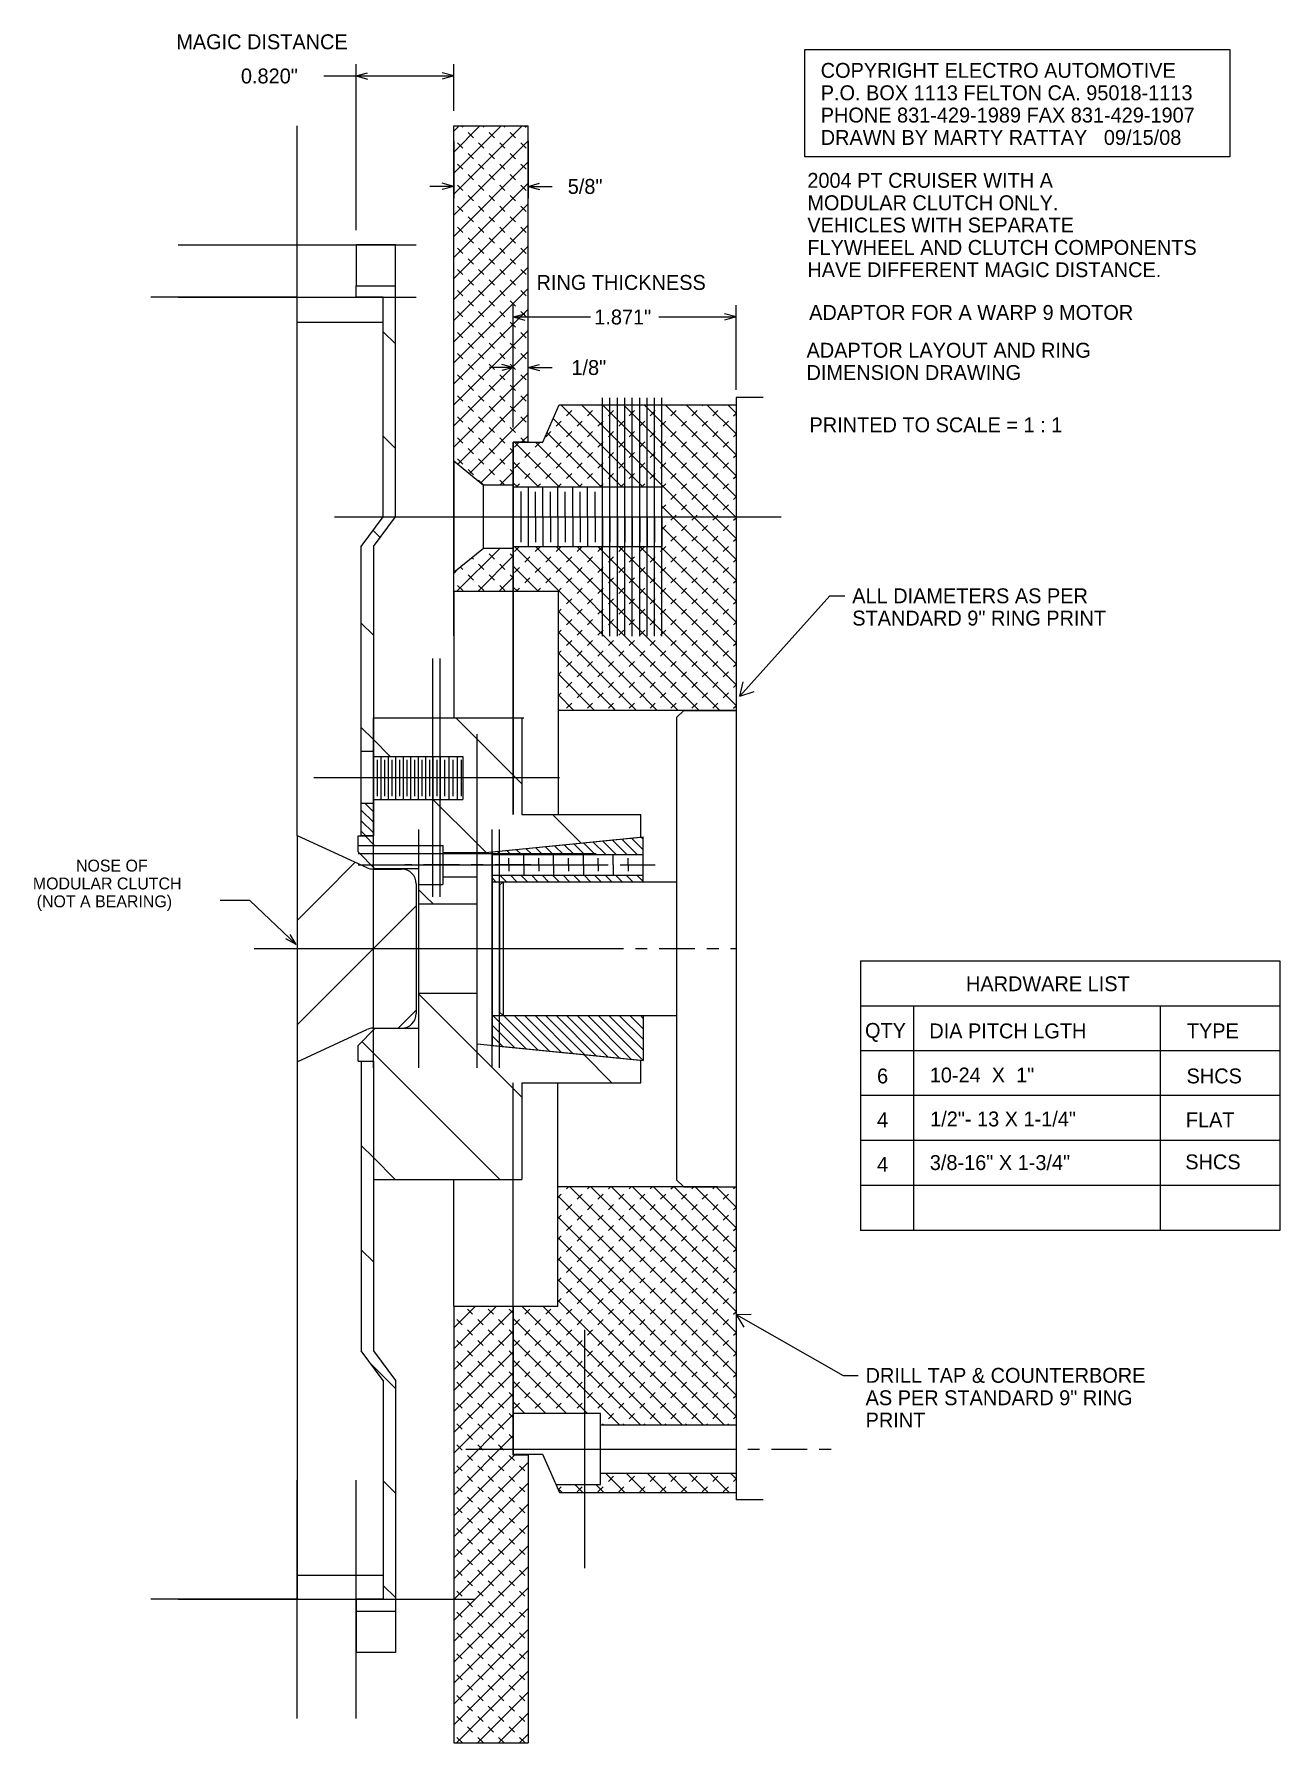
# Model space of a CAD drawing. Extents: x -2.8 to 7.6, y -6.7 to 7.7.
import ezdxf

# ---------------------------------------------------------------- set-up
doc = ezdxf.new("R2010")
doc.units = 0
doc.header["$PDMODE"] = 2
doc.header["$PDSIZE"] = -2
doc.linetypes.add('GC___6', pattern=[0.5, 0.3, -0.075, 0.05, -0.075])
for name, color, linetype in [('9_INCH_RING', 7, 'CONTINUOUS'), ('BUSHING', 7, 'CONTINUOUS'), ('DIEM', 7, 'CONTINUOUS'), ('FASTENERSP-CASS', 7, 'CONTINUOUS'), ('FLYWHEEL_WITH_MODULAR_CLUT', 7, 'CONTINUOUS'), ('HUB', 7, 'CONTINUOUS'), ('PLATE', 7, 'CONTINUOUS'), ('WARP_9', 7, 'CONTINUOUS')]:
    doc.layers.add(name, color=color, linetype=linetype)
doc.styles.add('ENGINEER', font='ENGINEER.SHX', dxfattribs={"height": 0.2})

msp = doc.modelspace()

# ---------------------------------------------------------------- texts
at = {"layer": '9_INCH_RING', "color": 93, "linetype": 'CONTINUOUS', "style": 'ENGINEER'}
for s, p in [('2004 PT CRUISER WITH A', (3.644, 6.386)), ('MODULAR CLUTCH ONLY. ', (3.644, 6.198)), ('VEHICLES WITH SEPARATE ', (3.644, 6.011)), ('FLYWHEEL AND CLUTCH COMPONENTS', (3.644, 5.823)), ('HAVE DIFFERENT MAGIC DISTANCE.', (3.644, 5.636)), ('ADAPTOR FOR A WARP 9 MOTOR', (3.659, 5.277)), ('ALL DIAMETERS AS PER', (4.021, 2.899)), ('STANDARD 9" RING PRINT', (4.021, 2.712)), ('DRILL TAP & COUNTERBORE', (4.133, -3.644)), ('AS PER STANDARD 9" RING', (4.133, -3.832)), ('PRINT', (4.133, -4.019))]:
    msp.add_text(s, height=0.125, dxfattribs=at).set_placement(p)
at = {"layer": 'DIEM', "color": 93, "linetype": 'CONTINUOUS', "style": 'ENGINEER'}
for s, p in [('0.820"', (-1.112, 7.262)), ('5/8"', (1.632, 6.335)), ('1.871"', (1.855, 5.239)), ('1/8"', (1.663, 4.815))]:
    msp.add_text(s, height=0.125, dxfattribs=at).set_placement(p)
at = {"layer": 'FLYWHEEL_WITH_MODULAR_CLUT', "color": 93, "linetype": 'CONTINUOUS', "style": 'ENGINEER'}
for s, p in [('NOSE OF ', (-2.497, 0.647)), ('MODULAR CLUTCH', (-2.859, 0.497)), ('(NOT A BEARING)', (-2.827, 0.347))]:
    msp.add_text(s, height=0.1, dxfattribs=at).set_placement(p)
at = {"layer": 'HUB', "color": 93, "linetype": 'CONTINUOUS', "style": 'ENGINEER'}
for s, p in [('MAGIC DISTANCE', (-1.655, 7.549)), ('COPYRIGHT ELECTRO AUTOMOTIVE', (3.756, 7.309)), ('P.O. BOX 1113 FELTON CA. 95018-1113', (3.756, 7.121)), ('PHONE 831-429-1989 FAX 831-429-1907', (3.756, 6.934)), ('DRAWN BY MARTY RATTAY   09/15/08', (3.756, 6.746)), ('RING THICKNESS', (1.37, 5.529)), ('ADAPTOR LAYOUT AND RING', (3.637, 4.96)), ('DIMENSION DRAWING', (3.637, 4.773)), ('PRINTED TO SCALE = 1 : 1', (3.662, 4.334))]:
    msp.add_text(s, height=0.125, dxfattribs=at).set_placement(p)
at = {"layer": 'HUB', "color": 4, "linetype": 'CONTINUOUS', "style": 'ENGINEER'}
for s, p in [('HARDWARE LIST', (4.976, -0.357)), ('QTY', (4.128, -0.749)), ('DIA PITCH LGTH', (4.668, -0.753)), ('TYPE', (6.83, -0.753)), ('10-24  X  1"', (4.672, -1.123)), ('6', (4.229, -1.131)), ('SHCS', (6.828, -1.131)), ('4', (4.229, -1.499)), ('1/2"- 13 X 1-1/4"', (4.675, -1.492)), ('FLAT', (6.822, -1.499)), ('4', (4.229, -1.873)), ('3/8-16" X 1-3/4"', (4.672, -1.858)), ('SHCS', (6.817, -1.852))]:
    msp.add_text(s, height=0.125, dxfattribs=at).set_placement(p)

# ---------------------------------------------------------------- blocks, each defined once
blk = doc.blocks.new('*X2')
at = {"layer": 'BUSHING', "color": 93, "linetype": 'CONTINUOUS'}
for p, q in [((1.283, -0.841), (1.004, -0.562)), ((1.381, -0.85), (1.093, -0.562)), ((1.479, -0.86), (1.181, -0.562)), ((1.577, -0.87), (1.27, -0.562)), ((1.675, -0.879), (1.358, -0.562)), ((1.773, -0.889), (1.446, -0.562)), ((1.871, -0.899), (1.535, -0.562)), ((1.969, -0.908), (1.623, -0.562)), ((2.067, -0.918), (1.712, -0.562)), ((2.165, -0.928), (1.8, -0.562)), ((2.263, -0.937), (1.888, -0.562)), ((2.264, -0.85), (1.977, -0.562)), ((2.264, -0.761), (2.065, -0.562)), ((2.264, -0.673), (2.153, -0.562)), ((2.264, -0.585), (2.242, -0.562)), ((1.185, -0.831), (0.997, -0.643)), ((1.086, -0.821), (0.997, -0.732))]:
    blk.add_line(p, q, dxfattribs=at)
blk = doc.blocks.new('*X3')
at = {"layer": 'BUSHING', "color": 93, "linetype": 'CONTINUOUS'}
for p, q in [((1.028, 0.562), (0.997, 0.594)), ((1.117, 0.562), (1.062, 0.617)), ((1.205, 0.562), (1.151, 0.617)), ((1.294, 0.562), (1.239, 0.617)), ((1.382, 0.562), (1.327, 0.617)), ((1.47, 0.562), (1.416, 0.617)), ((1.559, 0.562), (1.504, 0.617)), ((1.647, 0.562), (1.593, 0.617)), ((1.736, 0.562), (1.681, 0.617)), ((1.824, 0.562), (1.769, 0.617)), ((1.912, 0.562), (1.858, 0.617)), ((2.001, 0.562), (1.946, 0.617)), ((2.089, 0.562), (2.034, 0.617)), ((2.178, 0.562), (2.123, 0.617)), ((2.264, 0.564), (2.211, 0.617))]:
    blk.add_line(p, q, dxfattribs=at)
blk = doc.blocks.new('*X4')
at = {"layer": 'BUSHING', "color": 93, "linetype": 'CONTINUOUS'}
for p, q in [((1.597, 0.789), (1.522, 0.864)), ((1.686, 0.789), (1.603, 0.872)), ((1.774, 0.789), (1.683, 0.88)), ((1.863, 0.789), (1.764, 0.888)), ((1.951, 0.789), (1.844, 0.896)), ((2.039, 0.789), (1.924, 0.904)), ((2.128, 0.789), (2.005, 0.912)), ((2.216, 0.789), (2.085, 0.92)), ((2.264, 0.83), (2.166, 0.928)), ((2.264, 0.918), (2.246, 0.936)), ((1.067, 0.789), (1.039, 0.817)), ((1.155, 0.789), (1.12, 0.825)), ((1.244, 0.789), (1.2, 0.833)), ((1.332, 0.789), (1.281, 0.841)), ((1.421, 0.789), (1.361, 0.848)), ((1.509, 0.789), (1.442, 0.856))]:
    blk.add_line(p, q, dxfattribs=at)
blk = doc.blocks.new('*X5')
at = {"layer": 'PLATE', "color": 133, "linetype": 'CONTINUOUS'}
for p, q in [((0.675, 6.862), (0.719, 6.906)), ((0.675, 6.685), (0.895, 6.906)), ((0.675, 6.508), (1.072, 6.906)), ((0.675, 6.332), (1.249, 6.906)), ((0.74, 6.906), (0.751, 6.894)), ((0.917, 6.906), (0.928, 6.894)), ((1.093, 6.906), (1.105, 6.894)), ((1.27, 6.906), (1.282, 6.894)), ((0.675, 6.794), (0.675, 6.794)), ((0.675, 6.155), (1.3, 6.78)), ((0.707, 6.762), (0.751, 6.718)), ((0.795, 6.85), (0.84, 6.806)), ((0.884, 6.762), (0.928, 6.718)), ((0.972, 6.85), (1.016, 6.806)), ((1.061, 6.762), (1.105, 6.718)), ((1.149, 6.85), (1.193, 6.806)), ((1.237, 6.762), (1.282, 6.718)), ((0.675, 6.617), (0.675, 6.617)), ((0.675, 5.978), (1.3, 6.603)), ((0.795, 6.673), (0.84, 6.629)), ((0.972, 6.673), (1.016, 6.629)), ((1.149, 6.673), (1.193, 6.629)), ((0.707, 6.585), (0.751, 6.541)), ((0.795, 6.497), (0.84, 6.452)), ((0.884, 6.585), (0.928, 6.541)), ((0.972, 6.497), (1.016, 6.452)), ((1.061, 6.585), (1.105, 6.541)), ((1.149, 6.497), (1.193, 6.452)), ((1.237, 6.585), (1.282, 6.541)), ((0.675, 6.44), (0.675, 6.44)), ((0.675, 5.801), (1.3, 6.426)), ((0.707, 6.408), (0.751, 6.364)), ((0.795, 6.32), (0.84, 6.276)), ((0.884, 6.408), (0.928, 6.364)), ((0.972, 6.32), (1.016, 6.276)), ((1.061, 6.408), (1.105, 6.364)), ((1.149, 6.32), (1.193, 6.276)), ((1.237, 6.408), (1.282, 6.364)), ((0.675, 6.264), (0.675, 6.264)), ((0.675, 5.625), (1.3, 6.25)), ((0.707, 6.231), (0.751, 6.187)), ((0.884, 6.231), (0.928, 6.187)), ((1.061, 6.231), (1.105, 6.187)), ((1.237, 6.231), (1.282, 6.187)), ((0.675, 6.087), (0.675, 6.087)), ((0.675, 5.448), (1.3, 6.073)), ((0.707, 6.055), (0.751, 6.01)), ((0.795, 6.143), (0.84, 6.099)), ((0.884, 6.055), (0.928, 6.01)), ((0.972, 6.143), (1.016, 6.099)), ((1.061, 6.055), (1.105, 6.01)), ((1.149, 6.143), (1.193, 6.099)), ((1.237, 6.055), (1.282, 6.01)), ((0.675, 5.91), (0.675, 5.91)), ((0.675, 5.271), (1.3, 5.896)), ((0.795, 5.966), (0.84, 5.922)), ((0.972, 5.966), (1.016, 5.922)), ((1.149, 5.966), (1.193, 5.922)), ((0.707, 5.878), (0.751, 5.834)), ((0.795, 5.789), (0.84, 5.745)), ((0.884, 5.878), (0.928, 5.834)), ((0.972, 5.789), (1.016, 5.745)), ((1.061, 5.878), (1.105, 5.834)), ((1.149, 5.789), (1.193, 5.745)), ((1.237, 5.878), (1.282, 5.834)), ((0.675, 5.733), (0.675, 5.733)), ((0.675, 5.094), (1.3, 5.719)), ((0.707, 5.701), (0.751, 5.657)), ((0.795, 5.613), (0.84, 5.568)), ((0.884, 5.701), (0.928, 5.657)), ((0.972, 5.613), (1.016, 5.568)), ((1.061, 5.701), (1.105, 5.657)), ((1.149, 5.613), (1.193, 5.568)), ((1.237, 5.701), (1.282, 5.657)), ((0.675, 5.557), (0.675, 5.557)), ((0.675, 4.917), (1.3, 5.542)), ((0.707, 5.524), (0.751, 5.48)), ((0.884, 5.524), (0.928, 5.48)), ((1.061, 5.524), (1.105, 5.48)), ((1.237, 5.524), (1.282, 5.48)), ((0.675, 5.38), (0.675, 5.38)), ((0.675, 4.741), (1.3, 5.366)), ((0.707, 5.347), (0.751, 5.303)), ((0.795, 5.436), (0.84, 5.392)), ((0.884, 5.347), (0.928, 5.303)), ((0.972, 5.436), (1.016, 5.392)), ((1.061, 5.347), (1.105, 5.303)), ((1.149, 5.436), (1.193, 5.392)), ((1.237, 5.347), (1.282, 5.303)), ((0.675, 5.203), (0.675, 5.203)), ((0.675, 4.564), (1.3, 5.189)), ((0.707, 5.171), (0.751, 5.127)), ((0.795, 5.259), (0.84, 5.215)), ((0.884, 5.171), (0.928, 5.127)), ((0.972, 5.259), (1.016, 5.215)), ((1.061, 5.171), (1.105, 5.127)), ((1.149, 5.259), (1.193, 5.215)), ((1.237, 5.171), (1.282, 5.127)), ((0.675, 5.026), (0.675, 5.026)), ((0.795, 5.082), (0.84, 5.038)), ((0.972, 5.082), (1.016, 5.038)), ((1.149, 5.082), (1.193, 5.038)), ((0.675, 4.387), (1.3, 5.012)), ((0.707, 4.994), (0.751, 4.95)), ((0.795, 4.906), (0.84, 4.861)), ((0.884, 4.994), (0.928, 4.95)), ((0.972, 4.906), (1.016, 4.861)), ((1.061, 4.994), (1.105, 4.95)), ((1.149, 4.906), (1.193, 4.861)), ((1.237, 4.994), (1.282, 4.95)), ((0.675, 4.849), (0.675, 4.849)), ((0.675, 4.21), (1.3, 4.835)), ((0.707, 4.817), (0.751, 4.773)), ((0.884, 4.817), (0.928, 4.773)), ((1.061, 4.817), (1.105, 4.773)), ((1.237, 4.817), (1.282, 4.773)), ((0.675, 4.673), (0.675, 4.673)), ((0.707, 4.64), (0.751, 4.596)), ((0.708, 4.067), (1.3, 4.659)), ((0.795, 4.729), (0.84, 4.685)), ((0.884, 4.64), (0.928, 4.596)), ((0.972, 4.729), (1.016, 4.685)), ((1.061, 4.64), (1.105, 4.596)), ((1.149, 4.729), (1.193, 4.685)), ((1.237, 4.64), (1.282, 4.596)), ((0.675, 4.496), (0.675, 4.496)), ((0.707, 4.464), (0.751, 4.419)), ((0.795, 4.552), (0.84, 4.508)), ((0.806, 3.988), (1.3, 4.482)), ((0.884, 4.464), (0.928, 4.419)), ((0.972, 4.552), (1.016, 4.508)), ((1.061, 4.464), (1.105, 4.419)), ((1.149, 4.552), (1.193, 4.508)), ((1.237, 4.464), (1.282, 4.419)), ((0.675, 4.319), (0.675, 4.319)), ((0.795, 4.375), (0.84, 4.331)), ((0.972, 4.375), (1.016, 4.331)), ((1.149, 4.375), (1.193, 4.331)), ((1.245, 4.25), (1.3, 4.305)), ((0.707, 4.287), (0.751, 4.243)), ((0.795, 4.198), (0.84, 4.154)), ((0.884, 4.287), (0.928, 4.243)), ((0.903, 3.909), (1.175, 4.18)), ((0.972, 4.198), (1.016, 4.154)), ((1.061, 4.287), (1.105, 4.243)), ((1.149, 4.198), (1.175, 4.173)), ((1.237, 4.287), (1.274, 4.25)), ((0.675, 4.142), (0.675, 4.142)), ((0.707, 4.11), (0.751, 4.066)), ((0.795, 4.022), (0.84, 3.977)), ((0.884, 4.11), (0.928, 4.066)), ((0.972, 4.022), (1.016, 3.977)), ((1.061, 4.11), (1.105, 4.066)), ((1.149, 4.022), (1.175, 3.996)), ((0.884, 3.933), (0.927, 3.891)), ((1.061, 3.933), (1.103, 3.891)), ((1.062, 3.891), (1.175, 4.003))]:
    blk.add_line(p, q, dxfattribs=at)
blk = doc.blocks.new('*X6')
at = {"layer": 'PLATE', "color": 133, "linetype": 'CONTINUOUS'}
for p, q in [((0.702, 3), (1.061, 3.359)), ((0.927, 3.359), (0.928, 3.359)), ((0.972, 3.315), (1.016, 3.27)), ((1.104, 3.359), (1.105, 3.359)), ((1.149, 3.315), (1.175, 3.289)), ((0.675, 3.15), (0.71, 3.185)), ((0.731, 3.202), (0.751, 3.182)), ((0.829, 3.281), (0.84, 3.27)), ((0.879, 3), (1.175, 3.296)), ((0.884, 3.226), (0.928, 3.182)), ((1.061, 3.226), (1.105, 3.182)), ((0.675, 3.082), (0.675, 3.082)), ((0.707, 3.049), (0.751, 3.005)), ((0.795, 3.138), (0.84, 3.094)), ((0.884, 3.049), (0.928, 3.005)), ((0.972, 3.138), (1.016, 3.094)), ((1.055, 3), (1.175, 3.119)), ((1.061, 3.049), (1.105, 3.005)), ((1.149, 3.138), (1.175, 3.112))]:
    blk.add_line(p, q, dxfattribs=at)
blk = doc.blocks.new('*X7')
at = {"layer": 'FLYWHEEL_WITH_MODULAR_CLUT', "color": 13, "linetype": 'CONTINUOUS'}
for p, q in [((0, 1.061), (-0.102, 1.163)), ((0, 1.149), (-0.068, 1.217)), ((0, 0.972), (-0.102, 1.074)), ((-0.063, 0.947), (-0.102, 0.986))]:
    blk.add_line(p, q, dxfattribs=at)
blk = doc.blocks.new('*X8')
at = {"layer": 'FLYWHEEL_WITH_MODULAR_CLUT', "color": 13, "linetype": 'CONTINUOUS'}
for p, q in [((0.185, 5.076), (0.083, 5.178)), ((0.185, 4.199), (0.083, 4.301)), ((0.056, 3.451), (-0.002, 3.51)), ((0, 2.63), (-0.102, 2.732)), ((0, 1.754), (-0.102, 1.856))]:
    blk.add_line(p, q, dxfattribs=at)
blk = doc.blocks.new('*X9')
at = {"layer": 'FLYWHEEL_WITH_MODULAR_CLUT', "color": 13, "linetype": 'CONTINUOUS'}
for p, q in [((0, -1.754), (-0.102, -1.652)), ((0, -2.63), (-0.102, -2.528)), ((0.185, -3.692), (-0.016, -3.491)), ((0.185, -4.569), (0.083, -4.467)), ((0.185, -5.446), (0.083, -5.344))]:
    blk.add_line(p, q, dxfattribs=at)
blk = doc.blocks.new('*X12')
at = {"layer": 'PLATE', "color": 133, "linetype": 'CONTINUOUS'}
for p, q in [((0.675, -3.008), (0.683, -3)), ((0.675, -3.183), (0.858, -3)), ((0.675, -3.359), (1.033, -3)), ((0.764, -3), (0.764, -3)), ((0.939, -3), (0.939, -3)), ((1.115, -3), (1.115, -3)), ((0.675, -3.534), (1.175, -3.034)), ((0.675, -3.086), (0.675, -3.086)), ((0.701, -3.113), (0.745, -3.157)), ((0.789, -3.025), (0.833, -3.069)), ((0.877, -3.113), (0.921, -3.157)), ((0.964, -3.025), (1.008, -3.069)), ((1.052, -3.113), (1.096, -3.157)), ((1.14, -3.025), (1.175, -3.06)), ((0.675, -3.709), (1.175, -3.21)), ((0.675, -3.261), (0.675, -3.261)), ((0.701, -3.288), (0.745, -3.332)), ((0.789, -3.2), (0.833, -3.244)), ((0.877, -3.288), (0.921, -3.332)), ((0.964, -3.2), (1.008, -3.244)), ((1.052, -3.288), (1.096, -3.332)), ((1.14, -3.2), (1.175, -3.235)), ((0.675, -3.885), (1.175, -3.385)), ((0.675, -3.437), (0.675, -3.437)), ((0.789, -3.376), (0.833, -3.42)), ((0.964, -3.376), (1.008, -3.42)), ((1.14, -3.376), (1.175, -3.41)), ((0.675, -4.06), (1.175, -3.56)), ((0.701, -3.463), (0.745, -3.507)), ((0.789, -3.551), (0.833, -3.595)), ((0.877, -3.463), (0.921, -3.507)), ((0.964, -3.551), (1.008, -3.595)), ((1.052, -3.463), (1.096, -3.507)), ((1.14, -3.551), (1.175, -3.586)), ((0.675, -3.612), (0.675, -3.612)), ((0.701, -3.639), (0.745, -3.683)), ((0.789, -3.726), (0.833, -3.77)), ((0.877, -3.639), (0.921, -3.683)), ((0.964, -3.726), (1.008, -3.77)), ((1.052, -3.639), (1.096, -3.683)), ((1.14, -3.726), (1.175, -3.761)), ((0.675, -4.235), (1.175, -3.736)), ((0.675, -3.787), (0.675, -3.787)), ((0.701, -3.814), (0.745, -3.858)), ((0.877, -3.814), (0.921, -3.858)), ((1.052, -3.814), (1.096, -3.858)), ((0.675, -4.411), (1.175, -3.911)), ((0.675, -3.963), (0.675, -3.963)), ((0.701, -3.989), (0.745, -4.033)), ((0.789, -3.902), (0.833, -3.946)), ((0.877, -3.989), (0.921, -4.033)), ((0.964, -3.902), (1.008, -3.946)), ((1.052, -3.989), (1.096, -4.033)), ((1.14, -3.902), (1.175, -3.936)), ((0.675, -4.586), (1.175, -4.086)), ((0.675, -4.138), (0.675, -4.138)), ((0.789, -4.077), (0.833, -4.121)), ((0.964, -4.077), (1.008, -4.121)), ((1.14, -4.077), (1.175, -4.112)), ((0.675, -4.761), (1.186, -4.25)), ((0.701, -4.165), (0.745, -4.209)), ((0.789, -4.253), (0.833, -4.296)), ((0.877, -4.165), (0.921, -4.209)), ((0.964, -4.253), (1.008, -4.296)), ((1.052, -4.165), (1.096, -4.209)), ((1.14, -4.253), (1.184, -4.296)), ((0.675, -4.937), (1.3, -4.312)), ((0.675, -4.314), (0.675, -4.314)), ((0.701, -4.34), (0.745, -4.384)), ((0.789, -4.428), (0.833, -4.472)), ((0.877, -4.34), (0.921, -4.384)), ((0.964, -4.428), (1.008, -4.472)), ((1.052, -4.34), (1.096, -4.384)), ((1.14, -4.428), (1.184, -4.472)), ((1.228, -4.34), (1.271, -4.384)), ((0.675, -5.112), (1.3, -4.487)), ((0.675, -4.489), (0.675, -4.489)), ((0.701, -4.516), (0.745, -4.559)), ((0.877, -4.516), (0.921, -4.559)), ((1.052, -4.516), (1.096, -4.559)), ((1.228, -4.516), (1.271, -4.559)), ((0.675, -5.288), (1.3, -4.663)), ((0.675, -4.664), (0.675, -4.664)), ((0.701, -4.691), (0.745, -4.735)), ((0.789, -4.603), (0.833, -4.647)), ((0.877, -4.691), (0.921, -4.735)), ((0.964, -4.603), (1.008, -4.647)), ((1.052, -4.691), (1.096, -4.735)), ((1.14, -4.603), (1.184, -4.647)), ((1.228, -4.691), (1.271, -4.735)), ((0.675, -5.463), (1.3, -4.838)), ((0.675, -4.84), (0.675, -4.84)), ((0.701, -4.866), (0.745, -4.91)), ((0.789, -4.779), (0.833, -4.822)), ((0.877, -4.866), (0.921, -4.91)), ((0.964, -4.779), (1.008, -4.822)), ((1.052, -4.866), (1.096, -4.91)), ((1.14, -4.779), (1.184, -4.822)), ((1.228, -4.866), (1.271, -4.91)), ((0.675, -5.638), (1.3, -5.013)), ((0.675, -5.015), (0.675, -5.015)), ((0.789, -4.954), (0.833, -4.998)), ((0.964, -4.954), (1.008, -4.998)), ((1.14, -4.954), (1.184, -4.998)), ((0.701, -5.042), (0.745, -5.086)), ((0.789, -5.129), (0.833, -5.173)), ((0.877, -5.042), (0.921, -5.086)), ((0.964, -5.129), (1.008, -5.173)), ((1.052, -5.042), (1.096, -5.086)), ((1.14, -5.129), (1.184, -5.173)), ((1.228, -5.042), (1.271, -5.086)), ((0.675, -5.814), (1.3, -5.189)), ((0.675, -5.19), (0.675, -5.19)), ((0.701, -5.217), (0.745, -5.261)), ((0.789, -5.305), (0.833, -5.349)), ((0.877, -5.217), (0.921, -5.261)), ((0.964, -5.305), (1.008, -5.349)), ((1.052, -5.217), (1.096, -5.261)), ((1.14, -5.305), (1.184, -5.349)), ((1.228, -5.217), (1.271, -5.261)), ((0.675, -5.989), (1.3, -5.364)), ((0.675, -5.366), (0.675, -5.366)), ((0.701, -5.392), (0.745, -5.436)), ((0.877, -5.392), (0.921, -5.436)), ((1.052, -5.392), (1.096, -5.436)), ((1.228, -5.392), (1.271, -5.436)), ((0.675, -6.164), (1.3, -5.539)), ((0.675, -5.541), (0.675, -5.541)), ((0.701, -5.568), (0.745, -5.612)), ((0.789, -5.48), (0.833, -5.524)), ((0.877, -5.568), (0.921, -5.612)), ((0.964, -5.48), (1.008, -5.524)), ((1.052, -5.568), (1.096, -5.612)), ((1.14, -5.48), (1.184, -5.524)), ((1.228, -5.568), (1.271, -5.612)), ((0.675, -6.34), (1.3, -5.715)), ((0.675, -5.716), (0.675, -5.716)), ((0.789, -5.655), (0.833, -5.699)), ((0.964, -5.655), (1.008, -5.699)), ((1.14, -5.655), (1.184, -5.699)), ((0.701, -5.743), (0.745, -5.787)), ((0.789, -5.831), (0.833, -5.875)), ((0.877, -5.743), (0.921, -5.787)), ((0.964, -5.831), (1.008, -5.875)), ((1.052, -5.743), (1.096, -5.787)), ((1.14, -5.831), (1.184, -5.875)), ((1.228, -5.743), (1.271, -5.787)), ((0.675, -6.515), (1.3, -5.89)), ((0.675, -5.892), (0.675, -5.892)), ((0.701, -5.918), (0.745, -5.962)), ((0.789, -6.006), (0.833, -6.05)), ((0.877, -5.918), (0.921, -5.962)), ((0.964, -6.006), (1.008, -6.05)), ((1.052, -5.918), (1.096, -5.962)), ((1.14, -6.006), (1.184, -6.05)), ((1.228, -5.918), (1.271, -5.962)), ((0.675, -6.067), (0.675, -6.067)), ((0.699, -6.666), (1.3, -6.065)), ((0.701, -6.094), (0.745, -6.138)), ((0.877, -6.094), (0.921, -6.138)), ((1.052, -6.094), (1.096, -6.138)), ((1.228, -6.094), (1.271, -6.138)), ((0.675, -6.243), (0.675, -6.243)), ((0.701, -6.269), (0.745, -6.313)), ((0.789, -6.182), (0.833, -6.225)), ((0.875, -6.666), (1.3, -6.241)), ((0.877, -6.269), (0.921, -6.313)), ((0.964, -6.182), (1.008, -6.225)), ((1.052, -6.269), (1.096, -6.313)), ((1.14, -6.182), (1.184, -6.225)), ((1.228, -6.269), (1.271, -6.313)), ((0.675, -6.418), (0.675, -6.418)), ((0.701, -6.445), (0.745, -6.488)), ((0.789, -6.357), (0.833, -6.401)), ((0.877, -6.445), (0.921, -6.488)), ((0.964, -6.357), (1.008, -6.401)), ((1.05, -6.666), (1.3, -6.416)), ((1.052, -6.445), (1.096, -6.488)), ((1.14, -6.357), (1.184, -6.401)), ((1.228, -6.445), (1.271, -6.488)), ((0.675, -6.593), (0.675, -6.593)), ((0.789, -6.532), (0.833, -6.576)), ((0.964, -6.532), (1.008, -6.576)), ((1.14, -6.532), (1.184, -6.576)), ((1.226, -6.666), (1.3, -6.592)), ((0.701, -6.62), (0.745, -6.664)), ((0.877, -6.62), (0.921, -6.664)), ((1.052, -6.62), (1.096, -6.664)), ((1.228, -6.62), (1.271, -6.664))]:
    blk.add_line(p, q, dxfattribs=at)
blk = doc.blocks.new('*X13')
at = {"layer": '9_INCH_RING', "color": 8, "linetype": 'CONTINUOUS'}
for p, q in [((2.087, 3.875), (1.511, 4.451)), ((2.263, 3.875), (1.573, 4.565)), ((1.622, 4.472), (1.666, 4.516)), ((1.71, 4.559), (1.715, 4.565)), ((3.046, 3.267), (1.748, 4.565)), ((1.797, 4.472), (1.841, 4.516)), ((1.885, 4.559), (1.891, 4.565)), ((3.046, 3.443), (1.923, 4.565)), ((1.973, 4.472), (2.017, 4.516)), ((2.061, 4.559), (2.066, 4.565)), ((3.046, 3.618), (2.099, 4.565)), ((2.148, 4.472), (2.192, 4.516)), ((2.236, 4.559), (2.241, 4.565)), ((3.046, 3.793), (2.274, 4.565)), ((2.324, 4.472), (2.367, 4.516)), ((2.411, 4.559), (2.417, 4.565)), ((3.046, 3.969), (2.449, 4.565)), ((2.499, 4.472), (2.543, 4.516)), ((2.587, 4.559), (2.592, 4.565)), ((3.046, 4.144), (2.625, 4.565)), ((2.674, 4.472), (2.718, 4.516)), ((2.762, 4.559), (2.768, 4.565)), ((3.046, 4.32), (2.8, 4.565)), ((2.85, 4.472), (2.893, 4.516)), ((2.937, 4.559), (2.943, 4.565)), ((3.046, 4.495), (2.976, 4.565)), ((3.025, 4.472), (3.046, 4.492)), ((1.447, 4.296), (1.491, 4.34)), ((1.912, 3.875), (1.458, 4.329)), ((1.534, 4.384), (1.578, 4.428)), ((1.622, 4.296), (1.666, 4.34)), ((1.71, 4.384), (1.754, 4.428)), ((1.797, 4.296), (1.841, 4.34)), ((1.885, 4.384), (1.929, 4.428)), ((1.973, 4.296), (2.017, 4.34)), ((2.061, 4.384), (2.104, 4.428)), ((2.148, 4.296), (2.192, 4.34)), ((2.236, 4.384), (2.28, 4.428)), ((2.324, 4.296), (2.367, 4.34)), ((2.411, 4.384), (2.455, 4.428)), ((2.499, 4.296), (2.543, 4.34)), ((2.587, 4.384), (2.63, 4.428)), ((2.674, 4.296), (2.718, 4.34)), ((2.762, 4.384), (2.806, 4.428)), ((2.85, 4.296), (2.893, 4.34)), ((2.937, 4.384), (2.981, 4.428)), ((3.025, 4.296), (3.046, 4.317)), ((1.175, 4.2), (1.175, 4.2)), ((1.184, 4.209), (1.225, 4.25)), ((1.561, 3.875), (1.186, 4.25)), ((1.271, 4.121), (1.315, 4.165)), ((1.359, 4.209), (1.4, 4.25)), ((1.737, 3.875), (1.362, 4.25)), ((1.442, 4.291), (1.442, 4.291)), ((1.447, 4.121), (1.491, 4.165)), ((1.534, 4.209), (1.578, 4.253)), ((1.622, 4.121), (1.666, 4.165)), ((1.71, 4.209), (1.754, 4.253)), ((1.797, 4.121), (1.841, 4.165)), ((1.885, 4.209), (1.929, 4.253)), ((1.973, 4.121), (2.017, 4.165)), ((2.061, 4.209), (2.104, 4.253)), ((2.148, 4.121), (2.192, 4.165)), ((2.236, 4.209), (2.28, 4.253)), ((2.324, 4.121), (2.367, 4.165)), ((2.411, 4.209), (2.455, 4.253)), ((2.499, 4.121), (2.543, 4.165)), ((2.587, 4.209), (2.63, 4.253)), ((2.674, 4.121), (2.718, 4.165)), ((2.762, 4.209), (2.806, 4.253)), ((2.85, 4.121), (2.893, 4.165)), ((2.937, 4.209), (2.981, 4.253)), ((1.386, 3.875), (1.175, 4.086)), ((1.175, 4.024), (1.175, 4.024)), ((1.184, 4.033), (1.228, 4.077)), ((1.359, 4.033), (1.403, 4.077)), ((1.534, 4.033), (1.578, 4.077)), ((1.71, 4.033), (1.754, 4.077)), ((1.885, 4.033), (1.929, 4.077)), ((2.061, 4.033), (2.104, 4.077)), ((2.236, 4.033), (2.28, 4.077)), ((2.411, 4.033), (2.455, 4.077)), ((2.587, 4.033), (2.63, 4.077)), ((2.762, 4.033), (2.806, 4.077)), ((2.937, 4.033), (2.981, 4.077)), ((3.025, 4.121), (3.046, 4.142)), ((1.211, 3.875), (1.175, 3.911)), ((1.201, 3.875), (1.228, 3.902)), ((1.271, 3.946), (1.315, 3.989)), ((1.376, 3.875), (1.403, 3.902)), ((1.447, 3.946), (1.491, 3.989)), ((1.551, 3.875), (1.578, 3.902)), ((1.622, 3.946), (1.666, 3.989)), ((1.727, 3.875), (1.754, 3.902)), ((1.797, 3.946), (1.841, 3.989)), ((1.902, 3.875), (1.929, 3.902)), ((1.973, 3.946), (2.017, 3.989)), ((2.077, 3.875), (2.104, 3.902)), ((2.148, 3.946), (2.192, 3.989)), ((2.253, 3.875), (2.28, 3.902)), ((2.324, 3.946), (2.367, 3.989)), ((2.423, 3.87), (2.455, 3.902)), ((2.499, 3.946), (2.543, 3.989)), ((2.587, 3.858), (2.63, 3.902)), ((2.674, 3.946), (2.718, 3.989)), ((2.762, 3.858), (2.806, 3.902)), ((2.85, 3.946), (2.893, 3.989)), ((2.937, 3.858), (2.981, 3.902)), ((3.025, 3.946), (3.046, 3.966)), ((2.499, 3.77), (2.543, 3.814)), ((2.674, 3.77), (2.718, 3.814)), ((2.85, 3.77), (2.893, 3.814)), ((3.025, 3.77), (3.046, 3.791)), ((2.423, 3.695), (2.455, 3.726)), ((3.046, 3.092), (2.423, 3.714)), ((2.499, 3.595), (2.543, 3.639)), ((2.587, 3.683), (2.63, 3.726)), ((2.674, 3.595), (2.718, 3.639)), ((2.762, 3.683), (2.806, 3.726)), ((2.85, 3.595), (2.893, 3.639)), ((2.937, 3.683), (2.981, 3.726)), ((3.025, 3.595), (3.046, 3.616)), ((2.423, 3.519), (2.455, 3.551)), ((2.981, 2.981), (2.423, 3.539)), ((2.499, 3.42), (2.543, 3.463)), ((2.587, 3.507), (2.63, 3.551)), ((2.674, 3.42), (2.718, 3.463)), ((2.762, 3.507), (2.806, 3.551)), ((2.85, 3.42), (2.893, 3.463)), ((2.937, 3.507), (2.981, 3.551)), ((1.175, 3.323), (1.175, 3.323)), ((2.28, 2.28), (1.184, 3.375)), ((1.184, 3.332), (1.227, 3.375)), ((1.359, 3.332), (1.402, 3.375)), ((2.367, 2.367), (1.36, 3.375)), ((1.534, 3.332), (1.578, 3.375)), ((2.455, 2.455), (1.535, 3.375)), ((1.71, 3.332), (1.753, 3.375)), ((2.543, 2.543), (1.711, 3.375)), ((1.885, 3.332), (1.928, 3.375)), ((2.63, 2.63), (1.886, 3.375)), ((2.718, 2.718), (2.061, 3.375)), ((2.061, 3.332), (2.104, 3.375)), ((2.236, 3.332), (2.279, 3.375)), ((2.806, 2.806), (2.237, 3.375)), ((2.411, 3.332), (2.455, 3.376)), ((2.893, 2.893), (2.412, 3.375)), ((2.587, 3.332), (2.63, 3.376)), ((2.762, 3.332), (2.806, 3.376)), ((2.937, 3.332), (2.981, 3.376)), ((3.025, 3.42), (3.046, 3.44)), ((1.384, 3), (1.175, 3.21)), ((1.184, 3.157), (1.228, 3.2)), ((1.271, 3.244), (1.315, 3.288)), ((1.359, 3.157), (1.403, 3.2)), ((1.447, 3.244), (1.491, 3.288)), ((1.534, 3.157), (1.578, 3.2)), ((1.622, 3.244), (1.666, 3.288)), ((1.71, 3.157), (1.754, 3.2)), ((1.797, 3.244), (1.841, 3.288)), ((1.885, 3.157), (1.929, 3.2)), ((1.973, 3.244), (2.017, 3.288)), ((2.061, 3.157), (2.104, 3.2)), ((2.148, 3.244), (2.192, 3.288)), ((2.236, 3.157), (2.28, 3.2)), ((2.324, 3.244), (2.367, 3.288)), ((2.411, 3.157), (2.455, 3.2)), ((2.499, 3.244), (2.543, 3.288)), ((2.587, 3.157), (2.63, 3.2)), ((2.674, 3.244), (2.718, 3.288)), ((2.762, 3.157), (2.806, 3.2)), ((2.85, 3.244), (2.893, 3.288)), ((2.937, 3.157), (2.981, 3.2)), ((3.025, 3.244), (3.046, 3.265)), ((1.175, 3.147), (1.175, 3.147)), ((1.209, 3), (1.175, 3.034)), ((1.203, 3), (1.228, 3.025)), ((1.271, 3.069), (1.315, 3.113)), ((1.378, 3), (1.403, 3.025)), ((1.447, 3.069), (1.491, 3.113)), ((1.551, 2.997), (1.578, 3.025)), ((1.622, 3.069), (1.666, 3.113)), ((1.71, 2.981), (1.754, 3.025)), ((1.797, 3.069), (1.841, 3.113)), ((1.885, 2.981), (1.929, 3.025)), ((1.973, 3.069), (2.017, 3.113)), ((2.061, 2.981), (2.104, 3.025)), ((2.148, 3.069), (2.192, 3.113)), ((2.236, 2.981), (2.28, 3.025)), ((2.324, 3.069), (2.367, 3.113)), ((2.411, 2.981), (2.455, 3.025)), ((2.499, 3.069), (2.543, 3.113)), ((2.587, 2.981), (2.63, 3.025)), ((2.674, 3.069), (2.718, 3.113)), ((2.762, 2.981), (2.806, 3.025)), ((2.85, 3.069), (2.893, 3.113)), ((2.937, 2.981), (2.981, 3.025)), ((3.025, 3.069), (3.046, 3.09)), ((1.622, 2.893), (1.666, 2.937)), ((1.797, 2.893), (1.841, 2.937)), ((1.973, 2.893), (2.017, 2.937)), ((2.148, 2.893), (2.192, 2.937)), ((2.324, 2.893), (2.367, 2.937)), ((2.499, 2.893), (2.543, 2.937)), ((2.674, 2.893), (2.718, 2.937)), ((2.85, 2.893), (2.893, 2.937)), ((3.046, 2.741), (2.893, 2.893)), ((3.046, 2.917), (2.981, 2.981)), ((3.025, 2.893), (3.046, 2.914)), ((1.551, 2.822), (1.578, 2.85)), ((2.192, 2.192), (1.551, 2.833)), ((1.622, 2.718), (1.666, 2.762)), ((1.71, 2.806), (1.754, 2.85)), ((1.797, 2.718), (1.841, 2.762)), ((1.885, 2.806), (1.929, 2.85)), ((1.973, 2.718), (2.017, 2.762)), ((2.061, 2.806), (2.104, 2.85)), ((2.148, 2.718), (2.192, 2.762)), ((2.236, 2.806), (2.28, 2.85)), ((2.324, 2.718), (2.367, 2.762)), ((2.411, 2.806), (2.455, 2.85)), ((2.499, 2.718), (2.543, 2.762)), ((2.587, 2.806), (2.63, 2.85)), ((2.674, 2.718), (2.718, 2.762)), ((2.762, 2.806), (2.806, 2.85)), ((3.046, 2.566), (2.806, 2.806)), ((2.85, 2.718), (2.893, 2.762)), ((2.937, 2.806), (2.981, 2.85)), ((3.025, 2.718), (3.046, 2.739)), ((1.551, 2.647), (1.578, 2.674)), ((2.104, 2.104), (1.551, 2.658)), ((1.622, 2.543), (1.666, 2.587)), ((1.71, 2.63), (1.754, 2.674)), ((1.797, 2.543), (1.841, 2.587)), ((1.885, 2.63), (1.929, 2.674)), ((1.973, 2.543), (2.017, 2.587)), ((2.061, 2.63), (2.104, 2.674)), ((2.148, 2.543), (2.192, 2.587)), ((2.236, 2.63), (2.28, 2.674)), ((2.324, 2.543), (2.367, 2.587)), ((2.411, 2.63), (2.455, 2.674)), ((2.499, 2.543), (2.543, 2.587)), ((2.587, 2.63), (2.63, 2.674)), ((3.046, 2.215), (2.63, 2.63)), ((2.674, 2.543), (2.718, 2.587)), ((3.046, 2.391), (2.718, 2.718)), ((2.762, 2.63), (2.806, 2.674)), ((2.85, 2.543), (2.893, 2.587)), ((2.937, 2.63), (2.981, 2.674)), ((1.551, 2.471), (1.578, 2.499)), ((2.017, 2.017), (1.551, 2.483)), ((1.71, 2.455), (1.754, 2.499)), ((1.885, 2.455), (1.929, 2.499)), ((2.061, 2.455), (2.104, 2.499)), ((2.236, 2.455), (2.28, 2.499)), ((2.411, 2.455), (2.455, 2.499)), ((2.91, 2), (2.455, 2.455)), ((3.046, 2.04), (2.543, 2.543)), ((2.587, 2.455), (2.63, 2.499)), ((2.762, 2.455), (2.806, 2.499)), ((2.937, 2.455), (2.981, 2.499)), ((3.025, 2.543), (3.046, 2.563)), ((1.551, 2.296), (1.578, 2.324)), ((1.858, 2), (1.551, 2.307)), ((1.622, 2.367), (1.666, 2.411)), ((1.71, 2.28), (1.754, 2.324)), ((1.797, 2.367), (1.841, 2.411)), ((1.885, 2.28), (1.929, 2.324)), ((1.973, 2.367), (2.017, 2.411)), ((2.061, 2.28), (2.104, 2.324)), ((2.148, 2.367), (2.192, 2.411)), ((2.236, 2.28), (2.28, 2.324)), ((2.324, 2.367), (2.367, 2.411)), ((2.735, 2), (2.367, 2.367)), ((2.411, 2.28), (2.455, 2.324)), ((2.499, 2.367), (2.543, 2.411)), ((2.587, 2.28), (2.63, 2.324)), ((2.674, 2.367), (2.718, 2.411)), ((2.762, 2.28), (2.806, 2.324)), ((2.85, 2.367), (2.893, 2.411)), ((2.937, 2.28), (2.981, 2.324)), ((3.025, 2.367), (3.046, 2.388)), ((1.622, 2.192), (1.666, 2.236)), ((1.797, 2.192), (1.841, 2.236)), ((1.973, 2.192), (2.017, 2.236)), ((2.148, 2.192), (2.192, 2.236)), ((2.384, 2), (2.192, 2.192)), ((2.559, 2), (2.28, 2.28)), ((2.324, 2.192), (2.367, 2.236)), ((2.499, 2.192), (2.543, 2.236)), ((2.674, 2.192), (2.718, 2.236)), ((2.85, 2.192), (2.893, 2.236)), ((3.025, 2.192), (3.046, 2.213)), ((1.551, 2.121), (1.578, 2.148)), ((1.683, 2), (1.551, 2.132)), ((1.622, 2.017), (1.666, 2.061)), ((1.71, 2.104), (1.754, 2.148)), ((1.797, 2.017), (1.841, 2.061)), ((1.885, 2.104), (1.929, 2.148)), ((1.973, 2.017), (2.017, 2.061)), ((2.033, 2), (2.017, 2.017)), ((2.061, 2.104), (2.104, 2.148)), ((2.209, 2), (2.104, 2.104)), ((2.148, 2.017), (2.192, 2.061)), ((2.236, 2.104), (2.28, 2.148)), ((2.324, 2.017), (2.367, 2.061)), ((2.411, 2.104), (2.455, 2.148)), ((2.499, 2.017), (2.543, 2.061)), ((2.587, 2.104), (2.63, 2.148)), ((2.674, 2.017), (2.718, 2.061)), ((2.762, 2.104), (2.806, 2.148)), ((2.85, 2.017), (2.893, 2.061)), ((2.937, 2.104), (2.981, 2.148)), ((3.025, 2.017), (3.046, 2.037)), ((1.605, 2), (1.605, 2)), ((1.781, 2), (1.781, 2)), ((1.956, 2), (1.956, 2)), ((2.132, 2), (2.132, 2)), ((2.307, 2), (2.307, 2)), ((2.482, 2), (2.482, 2)), ((2.658, 2), (2.658, 2)), ((2.833, 2), (2.833, 2)), ((3.008, 2), (3.008, 2))]:
    blk.add_line(p, q, dxfattribs=at)
blk = doc.blocks.new('*X14')
at = {"layer": '9_INCH_RING', "color": 8, "linetype": 'CONTINUOUS'}
for p, q in [((1.622, -2.017), (1.639, -2)), ((3.046, -3.396), (1.649, -2)), ((1.797, -2.017), (1.814, -2)), ((3.046, -3.221), (1.825, -2)), ((1.973, -2.017), (1.99, -2)), ((3.046, -3.046), (2, -2)), ((2.148, -2.017), (2.165, -2)), ((3.046, -2.87), (2.175, -2)), ((2.324, -2.017), (2.34, -2)), ((3.046, -2.695), (2.351, -2)), ((2.499, -2.017), (2.516, -2)), ((3.046, -2.52), (2.526, -2)), ((2.674, -2.017), (2.691, -2)), ((3.046, -2.344), (2.701, -2)), ((2.85, -2.017), (2.866, -2)), ((3.046, -2.169), (2.877, -2)), ((3.025, -2.017), (3.042, -2)), ((1.548, -2.091), (1.578, -2.061)), ((3.046, -3.572), (1.548, -2.074)), ((1.622, -2.192), (1.666, -2.148)), ((1.71, -2.104), (1.754, -2.061)), ((1.797, -2.192), (1.841, -2.148)), ((1.885, -2.104), (1.929, -2.061)), ((1.973, -2.192), (2.017, -2.148)), ((2.061, -2.104), (2.104, -2.061)), ((2.148, -2.192), (2.192, -2.148)), ((2.236, -2.104), (2.28, -2.061)), ((2.324, -2.192), (2.367, -2.148)), ((2.411, -2.104), (2.455, -2.061)), ((2.499, -2.192), (2.543, -2.148)), ((2.587, -2.104), (2.63, -2.061)), ((2.674, -2.192), (2.718, -2.148)), ((2.762, -2.104), (2.806, -2.061)), ((2.85, -2.192), (2.893, -2.148)), ((2.937, -2.104), (2.981, -2.061)), ((1.548, -2.266), (1.578, -2.236)), ((3.046, -3.747), (1.548, -2.25)), ((1.71, -2.28), (1.754, -2.236)), ((1.885, -2.28), (1.929, -2.236)), ((2.061, -2.28), (2.104, -2.236)), ((2.236, -2.28), (2.28, -2.236)), ((2.411, -2.28), (2.455, -2.236)), ((2.587, -2.28), (2.63, -2.236)), ((2.762, -2.28), (2.806, -2.236)), ((2.937, -2.28), (2.981, -2.236)), ((3.025, -2.192), (3.046, -2.171)), ((1.548, -2.441), (1.578, -2.411)), ((3.046, -3.923), (1.548, -2.425)), ((1.622, -2.367), (1.666, -2.324)), ((1.71, -2.455), (1.754, -2.411)), ((1.797, -2.367), (1.841, -2.324)), ((1.885, -2.455), (1.929, -2.411)), ((1.973, -2.367), (2.017, -2.324)), ((2.061, -2.455), (2.104, -2.411)), ((2.148, -2.367), (2.192, -2.324)), ((2.236, -2.455), (2.28, -2.411)), ((2.324, -2.367), (2.367, -2.324)), ((2.411, -2.455), (2.455, -2.411)), ((2.499, -2.367), (2.543, -2.324)), ((2.587, -2.455), (2.63, -2.411)), ((2.674, -2.367), (2.718, -2.324)), ((2.762, -2.455), (2.806, -2.411)), ((2.85, -2.367), (2.893, -2.324)), ((2.937, -2.455), (2.981, -2.411)), ((3.025, -2.367), (3.046, -2.347)), ((1.622, -2.543), (1.666, -2.499)), ((1.797, -2.543), (1.841, -2.499)), ((1.973, -2.543), (2.017, -2.499)), ((2.148, -2.543), (2.192, -2.499)), ((2.324, -2.543), (2.367, -2.499)), ((2.499, -2.543), (2.543, -2.499)), ((2.674, -2.543), (2.718, -2.499)), ((2.85, -2.543), (2.893, -2.499)), ((3.025, -2.543), (3.046, -2.522)), ((1.548, -2.617), (1.578, -2.587)), ((2.945, -3.997), (1.548, -2.6)), ((1.622, -2.718), (1.666, -2.674)), ((1.71, -2.63), (1.754, -2.587)), ((1.797, -2.718), (1.841, -2.674)), ((1.885, -2.63), (1.929, -2.587)), ((1.973, -2.718), (2.017, -2.674)), ((2.061, -2.63), (2.104, -2.587)), ((2.148, -2.718), (2.192, -2.674)), ((2.236, -2.63), (2.28, -2.587)), ((2.324, -2.718), (2.367, -2.674)), ((2.411, -2.63), (2.455, -2.587)), ((2.499, -2.718), (2.543, -2.674)), ((2.587, -2.63), (2.63, -2.587)), ((2.674, -2.718), (2.718, -2.674)), ((2.762, -2.63), (2.806, -2.587)), ((2.85, -2.718), (2.893, -2.674)), ((2.937, -2.63), (2.981, -2.587)), ((3.025, -2.718), (3.046, -2.697)), ((1.548, -2.792), (1.578, -2.762)), ((2.769, -3.997), (1.548, -2.776)), ((1.622, -2.893), (1.666, -2.85)), ((1.71, -2.806), (1.754, -2.762)), ((1.797, -2.893), (1.841, -2.85)), ((1.885, -2.806), (1.929, -2.762)), ((1.973, -2.893), (2.017, -2.85)), ((2.061, -2.806), (2.104, -2.762)), ((2.148, -2.893), (2.192, -2.85)), ((2.236, -2.806), (2.28, -2.762)), ((2.324, -2.893), (2.367, -2.85)), ((2.411, -2.806), (2.455, -2.762)), ((2.499, -2.893), (2.543, -2.85)), ((2.587, -2.806), (2.63, -2.762)), ((2.674, -2.893), (2.718, -2.85)), ((2.762, -2.806), (2.806, -2.762)), ((2.85, -2.893), (2.893, -2.85)), ((2.937, -2.806), (2.981, -2.762)), ((2.243, -3.997), (1.246, -3)), ((2.419, -3.997), (1.422, -3)), ((1.548, -2.967), (1.578, -2.937)), ((2.594, -3.997), (1.548, -2.951)), ((1.71, -2.981), (1.754, -2.937)), ((1.885, -2.981), (1.929, -2.937)), ((2.061, -2.981), (2.104, -2.937)), ((2.236, -2.981), (2.28, -2.937)), ((2.411, -2.981), (2.455, -2.937)), ((2.587, -2.981), (2.63, -2.937)), ((2.762, -2.981), (2.806, -2.937)), ((2.937, -2.981), (2.981, -2.937)), ((3.025, -2.893), (3.046, -2.873)), ((2.068, -3.997), (1.174, -3.103)), ((1.184, -3.157), (1.228, -3.113)), ((1.271, -3.069), (1.315, -3.025)), ((1.359, -3.157), (1.403, -3.113)), ((1.447, -3.069), (1.491, -3.025)), ((1.534, -3.157), (1.578, -3.113)), ((1.622, -3.069), (1.666, -3.025)), ((1.71, -3.157), (1.754, -3.113)), ((1.797, -3.069), (1.841, -3.025)), ((1.885, -3.157), (1.929, -3.113)), ((1.973, -3.069), (2.017, -3.025)), ((2.061, -3.157), (2.104, -3.113)), ((2.148, -3.069), (2.192, -3.025)), ((2.236, -3.157), (2.28, -3.113)), ((2.324, -3.069), (2.367, -3.025)), ((2.411, -3.157), (2.455, -3.113)), ((2.499, -3.069), (2.543, -3.025)), ((2.587, -3.157), (2.63, -3.113)), ((2.674, -3.069), (2.718, -3.025)), ((2.762, -3.157), (2.806, -3.113)), ((2.85, -3.069), (2.893, -3.025)), ((2.937, -3.157), (2.981, -3.113)), ((3.025, -3.069), (3.046, -3.048)), ((1.174, -3.166), (1.174, -3.166)), ((1.799, -3.903), (1.174, -3.278)), ((1.184, -3.332), (1.228, -3.288)), ((1.271, -3.244), (1.315, -3.2)), ((1.359, -3.332), (1.403, -3.288)), ((1.447, -3.244), (1.491, -3.2)), ((1.534, -3.332), (1.578, -3.288)), ((1.622, -3.244), (1.666, -3.2)), ((1.71, -3.332), (1.754, -3.288)), ((1.797, -3.244), (1.841, -3.2)), ((1.885, -3.332), (1.929, -3.288)), ((1.973, -3.244), (2.017, -3.2)), ((2.061, -3.332), (2.104, -3.288)), ((2.148, -3.244), (2.192, -3.2)), ((2.236, -3.332), (2.28, -3.288)), ((2.324, -3.244), (2.367, -3.2)), ((2.411, -3.332), (2.455, -3.288)), ((2.499, -3.244), (2.543, -3.2)), ((2.587, -3.332), (2.63, -3.288)), ((2.674, -3.244), (2.718, -3.2)), ((2.762, -3.332), (2.806, -3.288)), ((2.85, -3.244), (2.893, -3.2)), ((2.937, -3.332), (2.981, -3.288)), ((3.025, -3.244), (3.046, -3.224)), ((1.174, -3.342), (1.174, -3.342)), ((1.271, -3.42), (1.315, -3.376)), ((1.447, -3.42), (1.491, -3.376)), ((1.622, -3.42), (1.666, -3.376)), ((1.797, -3.42), (1.841, -3.376)), ((1.973, -3.42), (2.017, -3.376)), ((2.148, -3.42), (2.192, -3.376)), ((2.324, -3.42), (2.367, -3.376)), ((2.499, -3.42), (2.543, -3.376)), ((2.674, -3.42), (2.718, -3.376)), ((2.85, -3.42), (2.893, -3.376)), ((3.025, -3.42), (3.046, -3.399)), ((1.623, -3.903), (1.174, -3.454)), ((1.174, -3.517), (1.174, -3.517)), ((1.184, -3.507), (1.228, -3.463)), ((1.271, -3.595), (1.315, -3.551)), ((1.359, -3.507), (1.403, -3.463)), ((1.447, -3.595), (1.491, -3.551)), ((1.534, -3.507), (1.578, -3.463)), ((1.622, -3.595), (1.666, -3.551)), ((1.71, -3.507), (1.754, -3.463)), ((1.797, -3.595), (1.841, -3.551)), ((1.885, -3.507), (1.929, -3.463)), ((1.973, -3.595), (2.017, -3.551)), ((2.061, -3.507), (2.104, -3.463)), ((2.148, -3.595), (2.192, -3.551)), ((2.236, -3.507), (2.28, -3.463)), ((2.324, -3.595), (2.367, -3.551)), ((2.411, -3.507), (2.455, -3.463)), ((2.499, -3.595), (2.543, -3.551)), ((2.587, -3.507), (2.63, -3.463)), ((2.674, -3.595), (2.718, -3.551)), ((2.762, -3.507), (2.806, -3.463)), ((2.85, -3.595), (2.893, -3.551)), ((2.937, -3.507), (2.981, -3.463)), ((3.025, -3.595), (3.046, -3.574)), ((1.448, -3.903), (1.174, -3.629)), ((1.174, -3.692), (1.174, -3.692)), ((1.184, -3.683), (1.228, -3.639)), ((1.271, -3.77), (1.315, -3.726)), ((1.359, -3.683), (1.403, -3.639)), ((1.447, -3.77), (1.491, -3.726)), ((1.534, -3.683), (1.578, -3.639)), ((1.622, -3.77), (1.666, -3.726)), ((1.71, -3.683), (1.754, -3.639)), ((1.797, -3.77), (1.841, -3.726)), ((1.885, -3.683), (1.929, -3.639)), ((1.973, -3.77), (2.017, -3.726)), ((2.061, -3.683), (2.104, -3.639)), ((2.148, -3.77), (2.192, -3.726)), ((2.236, -3.683), (2.28, -3.639)), ((2.324, -3.77), (2.367, -3.726)), ((2.411, -3.683), (2.455, -3.639)), ((2.499, -3.77), (2.543, -3.726)), ((2.587, -3.683), (2.63, -3.639)), ((2.674, -3.77), (2.718, -3.726)), ((2.762, -3.683), (2.806, -3.639)), ((2.85, -3.77), (2.893, -3.726)), ((2.937, -3.683), (2.981, -3.639)), ((1.273, -3.903), (1.174, -3.804)), ((1.174, -3.868), (1.174, -3.868)), ((1.184, -3.858), (1.228, -3.814)), ((1.359, -3.858), (1.403, -3.814)), ((1.534, -3.858), (1.578, -3.814)), ((1.71, -3.858), (1.754, -3.814)), ((1.885, -3.858), (1.929, -3.814)), ((2.061, -3.858), (2.104, -3.814)), ((2.236, -3.858), (2.28, -3.814)), ((2.411, -3.858), (2.455, -3.814)), ((2.587, -3.858), (2.63, -3.814)), ((2.762, -3.858), (2.806, -3.814)), ((2.937, -3.858), (2.981, -3.814)), ((3.025, -3.77), (3.046, -3.75)), ((1.314, -3.903), (1.315, -3.902)), ((1.489, -3.903), (1.491, -3.902)), ((1.665, -3.903), (1.666, -3.902)), ((1.84, -3.903), (1.841, -3.902)), ((1.921, -3.997), (1.929, -3.989)), ((1.973, -3.946), (2.017, -3.902)), ((2.097, -3.997), (2.104, -3.989)), ((2.148, -3.946), (2.192, -3.902)), ((2.272, -3.997), (2.28, -3.989)), ((2.324, -3.946), (2.367, -3.902)), ((2.448, -3.997), (2.455, -3.989)), ((2.499, -3.946), (2.543, -3.902)), ((2.623, -3.997), (2.63, -3.989)), ((2.674, -3.946), (2.718, -3.902)), ((2.798, -3.997), (2.806, -3.989)), ((2.85, -3.946), (2.893, -3.902)), ((2.974, -3.997), (2.981, -3.989)), ((3.025, -3.946), (3.046, -3.925))]:
    blk.add_line(p, q, dxfattribs=at)
blk = doc.blocks.new('*X15')
at = {"layer": '9_INCH_RING', "color": 8, "linetype": 'CONTINUOUS'}
for p, q in [((2.11, -4.565), (1.948, -4.403)), ((1.973, -4.472), (2.017, -4.428)), ((2.285, -4.565), (2.123, -4.403)), ((2.148, -4.472), (2.192, -4.428)), ((2.461, -4.565), (2.299, -4.403)), ((2.324, -4.472), (2.367, -4.428)), ((2.636, -4.565), (2.474, -4.403)), ((2.499, -4.472), (2.543, -4.428)), ((2.811, -4.565), (2.649, -4.403)), ((2.674, -4.472), (2.718, -4.428)), ((2.987, -4.565), (2.825, -4.403)), ((2.85, -4.472), (2.893, -4.428)), ((3.046, -4.449), (3, -4.403)), ((1.584, -4.565), (1.544, -4.525)), ((1.552, -4.542), (1.578, -4.516)), ((1.759, -4.565), (1.691, -4.497)), ((1.704, -4.565), (1.704, -4.565)), ((1.71, -4.559), (1.754, -4.516)), ((1.935, -4.565), (1.867, -4.497)), ((1.88, -4.565), (1.88, -4.565)), ((1.885, -4.559), (1.929, -4.516)), ((2.055, -4.565), (2.055, -4.565)), ((2.061, -4.559), (2.104, -4.516)), ((2.23, -4.565), (2.23, -4.565)), ((2.236, -4.559), (2.28, -4.516)), ((2.406, -4.565), (2.406, -4.565)), ((2.411, -4.559), (2.455, -4.516)), ((2.581, -4.565), (2.581, -4.565)), ((2.587, -4.559), (2.63, -4.516)), ((2.756, -4.565), (2.756, -4.565)), ((2.762, -4.559), (2.806, -4.516)), ((2.932, -4.565), (2.932, -4.565)), ((2.937, -4.559), (2.981, -4.516)), ((3.025, -4.472), (3.046, -4.451))]:
    blk.add_line(p, q, dxfattribs=at)
blk = doc.blocks.new('*X16')
at = {"layer": 'HUB', "color": 93, "linetype": 'CONTINUOUS'}
for p, q in [((0.438, 0.438), (0.382, 0.495)), ((0.502, 0.375), (0.438, 0.438))]:
    blk.add_line(p, q, dxfattribs=at)
blk = doc.blocks.new('*X17')
at = {"layer": 'HUB', "color": 93, "linetype": 'CONTINUOUS'}
for p, q in [((1.247, 1.384), (0.693, 1.938)), ((0.141, 1.612), (0, 1.754)), ((0.877, 0.877), (0.5, 1.253)), ((1.745, 0.886), (1.505, 1.125)), ((0.01, 0.867), (-0.07, 0.947)), ((0.947, 0.806), (0.877, 0.877))]:
    blk.add_line(p, q, dxfattribs=at)
blk = doc.blocks.new('*X18')
at = {"layer": 'HUB', "color": 93, "linetype": 'CONTINUOUS'}
for p, q in [((1.247, -1.247), (0.382, -0.382)), ((1.061, -1.938), (-0.097, -0.78)), ((2.002, -1.125), (1.766, -0.889)), ((0.184, -1.938), (0, -1.754))]:
    blk.add_line(p, q, dxfattribs=at)
blk = doc.blocks.new('*X19')
at = {"layer": 'FLYWHEEL_WITH_MODULAR_CLUT', "color": 13, "linetype": 'CONTINUOUS'}
for p, q in [((-0.438, 0.438), (-0.152, 0.725)), ((-0.64, 0.237), (-0.438, 0.438)), ((0, 0), (0.36, 0.36)), ((-0.64, -0.64), (0, 0)), ((0.209, -0.668), (0.36, -0.517))]:
    blk.add_line(p, q, dxfattribs=at)

# ---------------------------------------------------------------- linework, layer by layer
at = {"layer": '9_INCH_RING', "color": 5, "linetype": 'CONTINUOUS'}
for p, q in [((3.046, 4.625), (3.046, 2)), ((3.272, 4.625), (3.046, 4.625)), ((2.546, 1.94), (2.606, 2)), ((2.546, 1.94), (2.546, -1.94)), ((2.606, 2), (3.046, 2)), ((3.046, 2), (3.046, -4.625)), ((1.09, 0.562), (1.06, 0.532)), ((1.06, 0.532), (1.06, -0.532)), ((1.09, 0.562), (2.546, 0.562)), ((1.09, 0.562), (1.09, -0.562)), ((1.06, -0.532), (1.09, -0.562)), ((1.09, -0.562), (2.546, -0.562)), ((2.606, -2), (2.546, -1.94)), ((2.606, -2), (3.046, -2)), ((3.272, -4.625), (3.046, -4.625))]:
    msp.add_line(p, q, dxfattribs=at)
at = {"layer": '9_INCH_RING', "color": 8, "linetype": 'CONTINUOUS'}
for p, q in [((1.424, 4.25), (1.561, 4.565)), ((1.561, 4.565), (3.046, 4.565)), ((3.046, 4.565), (3.046, -4.565)), ((1.175, 4.25), (1.424, 4.25)), ((1.175, 4.25), (1.175, 3)), ((1.174, 3.875), (2.423, 3.875)), ((1.299, 3.875), (1.299, 3.382)), ((1.424, 3.624), (1.424, 3.875)), ((1.549, 3.624), (1.549, 3.875)), ((1.674, 3.624), (1.674, 3.875)), ((1.799, 3.624), (1.799, 3.875)), ((1.924, 3.624), (1.924, 3.875)), ((2.049, 3.624), (2.049, 3.875)), ((2.173, 3.624), (2.173, 3.875)), ((2.298, 3.624), (2.298, 3.875)), ((2.423, 3.624), (2.423, 3.875)), ((1.237, 3.836), (1.237, 3.413)), ((1.361, 3.624), (1.361, 3.835)), ((1.486, 3.624), (1.486, 3.835)), ((1.611, 3.624), (1.611, 3.835)), ((1.736, 3.624), (1.736, 3.835)), ((1.861, 3.624), (1.861, 3.835)), ((1.986, 3.624), (1.986, 3.835)), ((2.111, 3.624), (2.111, 3.835)), ((2.236, 3.624), (2.236, 3.835)), ((2.361, 3.624), (2.361, 3.835)), ((1.361, 3.623), (1.361, 3.412)), ((1.424, 3.624), (1.424, 3.382)), ((1.486, 3.623), (1.486, 3.412)), ((1.549, 3.624), (1.549, 3.382)), ((1.611, 3.623), (1.611, 3.412)), ((1.674, 3.624), (1.674, 3.382)), ((1.736, 3.623), (1.736, 3.412)), ((1.799, 3.624), (1.799, 3.382)), ((1.861, 3.623), (1.861, 3.412)), ((1.924, 3.624), (1.924, 3.382)), ((1.986, 3.623), (1.986, 3.412)), ((2.049, 3.624), (2.049, 3.382)), ((2.111, 3.623), (2.111, 3.412)), ((2.173, 3.624), (2.173, 3.382)), ((2.236, 3.623), (2.236, 3.412)), ((2.298, 3.624), (2.298, 3.382)), ((2.361, 3.623), (2.361, 3.412)), ((2.423, 3.624), (2.423, 3.375)), ((1.174, 3.375), (2.423, 3.375)), ((1.175, 3), (1.551, 3)), ((1.551, 3), (1.551, 1.125)), ((3.046, 2), (1.551, 2)), ((1.548, -3), (1.548, -1.125)), ((2.89, -2), (1.548, -2)), ((2.89, -2), (3.046, -2)), ((1.174, -3), (1.548, -3)), ((1.174, -3), (1.174, -4.242)), ((1.908, -3.903), (1.173, -3.903)), ((1.907, -3.997), (3.046, -3.997)), ((1.908, -4.497), (1.908, -3.903)), ((1.175, -4.242), (1.419, -4.242)), ((1.419, -4.242), (1.562, -4.565)), ((1.907, -4.403), (3.046, -4.403)), ((1.532, -4.497), (1.908, -4.497)), ((1.562, -4.565), (3.046, -4.565))]:
    msp.add_line(p, q, dxfattribs=at)
at = {"layer": '9_INCH_RING', "color": 8, "linetype": 'GC___6'}
for p, q in [((0.435, 3.625), (2.423, 3.625)), ((0.943, -4.2), (3.877, -4.2))]:
    msp.add_line(p, q, dxfattribs=at)
at = {"layer": '9_INCH_RING', "color": 93, "linetype": 'CONTINUOUS'}
for p, q in [((3.078, 2.118), (3.833, 2.962)), ((3.833, 2.962), (3.958, 2.962)), ((3.078, 2.118), (3.104, 2.24)), ((3.078, 2.118), (3.197, 2.157)), ((3.047, -3.07), (3.172, -3.069)), ((3.047, -3.07), (3.11, -3.177)), ((3.047, -3.07), (3.945, -3.582)), ((3.945, -3.582), (4.07, -3.582))]:
    msp.add_line(p, q, dxfattribs=at)
at = {"layer": '9_INCH_RING', "color": 8, "linetype": 'CONTINUOUS'}
for p in [(1.924, 3.624), (1.924, 3.624), (1.924, 3.624), (1.986, 3.624), (1.986, 3.624), (1.986, 3.623), (2.049, 3.624), (2.049, 3.624), (2.049, 3.624), (2.111, 3.624), (2.111, 3.624), (2.111, 3.623), (2.173, 3.624), (2.173, 3.624), (2.173, 3.624), (2.236, 3.624), (2.236, 3.624), (2.236, 3.623), (2.298, 3.624), (2.298, 3.624), (2.298, 3.624), (2.361, 3.624), (2.361, 3.624), (2.361, 3.623), (2.423, 3.624), (2.423, 3.624), (2.423, 3.624)]:
    msp.add_point(p, dxfattribs=at)
at = {"layer": '9_INCH_RING', "color": 1, "linetype": 'CONTINUOUS'}
for p in [(0.872, 0), (1.06, 0)]:
    msp.add_point(p, dxfattribs=at)
at = {"layer": 'BUSHING', "color": 93, "linetype": 'CONTINUOUS'}
for p, q in [((0.997, 0.812), (2.264, 0.938)), ((2.264, 0.562), (2.264, 0.938)), ((0.997, 0.812), (0.997, 0)), ((0.997, 0.789), (2.264, 0.789)), ((0.997, 0.617), (2.264, 0.617)), ((0.997, 0.562), (2.264, 0.562)), ((0.997, 0), (0.997, -0.812)), ((1, -0.562), (2.264, -0.562)), ((2.264, -0.562), (2.264, -0.938)), ((0.997, -0.812), (2.264, -0.938))]:
    msp.add_line(p, q, dxfattribs=at)
at = {"layer": 'BUSHING', "color": 93, "linetype": 'GC___6'}
for p, q in [((1.138, 0.704), (1.138, 0.759)), ((1.263, 0.704), (1.263, 0.79)), ((1.388, 0.704), (1.388, 0.759)), ((1.513, 0.704), (1.513, 0.79)), ((1.638, 0.704), (1.638, 0.759)), ((1.763, 0.704), (1.763, 0.79)), ((1.888, 0.704), (1.888, 0.759)), ((2.013, 0.704), (2.013, 0.79)), ((2.138, 0.704), (2.138, 0.759)), ((0.872, 0.703), (2.366, 0.703)), ((1.138, 0.704), (1.138, 0.649)), ((1.263, 0.704), (1.263, 0.618)), ((1.388, 0.704), (1.388, 0.649)), ((1.513, 0.704), (1.513, 0.618)), ((1.638, 0.704), (1.638, 0.649)), ((1.763, 0.704), (1.763, 0.618)), ((1.888, 0.704), (1.888, 0.649)), ((2.013, 0.704), (2.013, 0.618)), ((2.138, 0.704), (2.138, 0.649))]:
    msp.add_line(p, q, dxfattribs=at)
at = {"layer": 'BUSHING', "color": 1, "linetype": 'CONTINUOUS'}
for p in [(0.997, 0), (0.997, 0), (0.997, 0), (1.06, 0)]:
    msp.add_point(p, dxfattribs=at)
at = {"layer": 'DIEM', "color": 93, "linetype": 'CONTINUOUS'}
for p, q in [((-0.415, 7.325), (0.675, 7.325)), ((-0.145, 6.031), (-0.145, 7.425)), ((-0.145, 7.325), (-0.048, 7.35)), ((-0.145, 7.325), (-0.048, 7.299)), ((0.675, 7.325), (0.578, 7.35)), ((0.675, 7.325), (0.578, 7.299)), ((0.675, 7.031), (0.675, 7.425)), ((0.675, 6.781), (0.675, 6.298)), ((1.3, 6.781), (1.3, 6.298)), ((0.675, 6.398), (0.475, 6.398)), ((0.675, 6.398), (0.578, 6.424)), ((0.675, 6.398), (0.578, 6.372)), ((1.3, 6.398), (1.396, 6.424)), ((1.3, 6.398), (1.396, 6.372)), ((1.3, 6.398), (1.5, 6.398)), ((1.175, 4.375), (1.175, 5.402)), ((1.175, 5.302), (1.271, 5.328)), ((3.046, 5.302), (2.949, 5.328)), ((3.046, 4.69), (3.046, 5.402)), ((1.175, 5.302), (1.271, 5.276)), ((1.175, 5.302), (1.824, 5.302)), ((2.396, 5.302), (3.046, 5.302)), ((3.046, 5.302), (2.949, 5.276)), ((1.175, 4.878), (0.975, 4.878)), ((1.175, 4.878), (1.078, 4.904)), ((1.175, 4.878), (1.078, 4.852)), ((1.175, 4.375), (1.175, 4.978)), ((1.3, 4.375), (1.3, 4.978)), ((1.3, 4.878), (1.396, 4.904)), ((1.3, 4.878), (1.396, 4.852)), ((1.3, 4.878), (1.5, 4.878)), ((-1.037, 0.403), (-1.287, 0.403)), ((-0.648, 0.034), (-1.037, 0.403)), ((-0.648, 0.034), (-0.736, 0.082)), ((-0.648, 0.034), (-0.7, 0.119))]:
    msp.add_line(p, q, dxfattribs=at)
msp.add_point((1.776, -4.2), dxfattribs=at)
at = {"layer": 'FASTENERSP-CASS', "color": 93, "linetype": 'GC___6'}
msp.add_line((0, 0), (3.046, 0), dxfattribs=at)
at = {"layer": 'FLYWHEEL_WITH_MODULAR_CLUT', "color": 13, "linetype": 'CONTINUOUS'}
for p, q in [((-0.145, 5.906), (-0.145, 5.562)), ((0.185, 5.906), (-0.145, 5.906)), ((0.185, 3.625), (0.185, 5.906)), ((-0.64, 5.468), (-1.868, 5.468)), ((-0.64, 0.95), (-0.64, 5.468)), ((-0.145, 5.562), (0.185, 5.562)), ((-0.145, 5.468), (-0.145, 5.562)), ((0.083, 5.468), (-0.145, 5.468)), ((0.083, 3.625), (0.083, 5.468)), ((-0.64, 5.259), (0.083, 5.259)), ((-0.102, 3.375), (0.083, 3.625)), ((0, 3.375), (0.185, 3.625)), ((-0.102, 0.947), (-0.102, 3.375)), ((0, 3.375), (0, 0.947)), ((0, 1.655), (-0.102, 1.655)), ((-0.64, 0.95), (-0.055, 0.68)), ((-0.64, 0.95), (-0.64, -0.95)), ((-0.112, 0.947), (0, 0.947)), ((0, 0.947), (-0.102, 0.947)), ((-0.003, 0.668), (0.235, 0.668)), ((0.36, 0.543), (0.36, -0.543)), ((-0.64, -0.95), (-0.055, -0.68)), ((-0.003, -0.668), (0.235, -0.668)), ((-0.64, -0.95), (-0.64, -5.461)), ((-0.102, -0.947), (-0.102, -3.375)), ((0, -0.947), (-0.102, -0.947)), ((0, -0.947), (0, -3.375)), ((0.083, -3.625), (-0.102, -3.375)), ((0, -3.375), (0.185, -3.625)), ((0.083, -3.625), (0.083, -5.461)), ((0.185, -3.625), (0.185, -5.907)), ((-0.64, -5.259), (0.083, -5.259)), ((-0.64, -5.461), (-1.868, -5.461)), ((0.083, -5.461), (-0.145, -5.461)), ((-0.145, -5.461), (-0.145, -5.562)), ((-0.145, -5.562), (-0.145, -5.907)), ((-0.145, -5.562), (0.185, -5.562)), ((0.185, -5.907), (-0.145, -5.907))]:
    msp.add_line(p, q, dxfattribs=at)
at = {"layer": 'FLYWHEEL_WITH_MODULAR_CLUT', "color": 93, "linetype": 'CONTINUOUS'}
msp.add_line((0, 1.217), (-0.102, 1.217), dxfattribs=at)
at = {"layer": 'FLYWHEEL_WITH_MODULAR_CLUT', "color": 13, "linetype": 'CONTINUOUS'}
for centre, start, end in [((-0.003, 0.793), 245.1891, 270), ((0.235, 0.543), 360, 90), ((0.235, -0.543), 270, 0), ((-0.003, -0.793), 90, 114.8109)]:
    msp.add_arc(centre, 0.125, start, end, dxfattribs=at)
for p in [(-0.64, 5.906), (-0.64, 5.468), (-0.64, -5.461), (-0.145, -5.461)]:
    msp.add_point(p, dxfattribs=at)
at = {"layer": 'HUB', "color": 93, "linetype": 'CONTINUOUS'}
for p, q in [((3.623, 7.546), (7.19, 7.546)), ((3.623, 6.646), (3.623, 7.546)), ((7.19, 7.546), (7.19, 6.646)), ((7.19, 6.646), (3.623, 6.646)), ((0, 0.947), (0, 1.938)), ((0, 1.938), (1.264, 1.938)), ((1.247, 1.938), (1.247, 1.125)), ((0, 1.612), (0.75, 1.612)), ((0.031, 1.585), (0.031, 1.281)), ((0.062, 1.612), (0.062, 1.253)), ((0.094, 1.585), (0.094, 1.281)), ((0.125, 1.612), (0.125, 1.253)), ((0.156, 1.585), (0.156, 1.281)), ((0.187, 1.612), (0.187, 1.253)), ((0.219, 1.585), (0.219, 1.281)), ((0.25, 1.612), (0.25, 1.253)), ((0.282, 1.585), (0.282, 1.281)), ((0.312, 1.612), (0.312, 1.253)), ((0.345, 1.585), (0.345, 1.281)), ((0.375, 1.612), (0.375, 1.253)), ((0.407, 1.585), (0.407, 1.281)), ((0.437, 1.612), (0.437, 1.253)), ((0.47, 1.585), (0.47, 1.281)), ((0.5, 1.612), (0.5, 1.253)), ((0.533, 1.585), (0.533, 1.281)), ((0.562, 1.612), (0.562, 1.253)), ((0.596, 1.585), (0.596, 1.281)), ((0.633, 1.612), (0.633, 1.253)), ((0.666, 1.585), (0.666, 1.281)), ((0.703, 1.612), (0.703, 1.253)), ((0.736, 1.585), (0.736, 1.281)), ((0.75, 1.612), (0.75, 1.253)), ((0, 1.253), (0.75, 1.253)), ((1.247, 1.125), (2.247, 1.125)), ((2.247, 0.936), (2.247, 1.125)), ((-0.128, 0.947), (0, 0.947)), ((-0.128, 0.812), (-0.128, 0.947)), ((-0.128, 0.867), (0.582, 0.867)), ((0.582, 0.867), (0.582, 0.539)), ((0.941, 0.806), (2.247, 0.936)), ((-0.128, 0.812), (0.013, 0.67)), ((0.582, 0.806), (0.941, 0.806)), ((0.872, -0.8), (0.872, 0.806)), ((0.382, 0.67), (0.013, 0.67)), ((0.382, -0.67), (0.382, 0.67)), ((0.582, 0.603), (0.872, 0.603)), ((0.382, 0.539), (0.582, 0.539)), ((0.382, 0.375), (0.872, 0.375)), ((0.382, -0.375), (0.872, -0.375)), ((-0.128, -0.812), (0.013, -0.67)), ((0.382, -0.67), (0.013, -0.67)), ((-0.128, -0.945), (-0.128, -0.812)), ((0.872, -0.8), (2.247, -0.937)), ((-0.128, -0.945), (0, -0.945)), ((0, -0.945), (0, -1.938)), ((2.247, -1.125), (2.247, -0.937)), ((1.247, -1.125), (2.247, -1.125)), ((1.247, -1.125), (1.247, -1.938)), ((0, -1.938), (1.247, -1.938))]:
    msp.add_line(p, q, dxfattribs=at)
at = {"layer": 'HUB', "color": 93, "linetype": 'GC___6'}
for p, q in [((-0.297, 1.436), (0.966, 1.436)), ((1.322, 0.703), (0.264, 0.703))]:
    msp.add_line(p, q, dxfattribs=at)
at = {"layer": 'HUB', "color": 4, "linetype": 'CONTINUOUS'}
for p, q in [((4.091, -0.102), (7.611, -0.102)), ((4.091, -0.102), (4.091, -0.857)), ((7.611, -0.102), (7.611, -0.857)), ((4.091, -0.48), (7.611, -0.48)), ((4.534, -0.48), (4.534, -1.611)), ((6.605, -0.48), (6.605, -1.611)), ((4.091, -0.857), (4.091, -1.611)), ((7.611, -0.857), (4.091, -0.857)), ((7.611, -0.857), (7.611, -1.611)), ((7.611, -1.234), (4.091, -1.234)), ((7.611, -1.611), (4.091, -1.611)), ((4.091, -1.611), (4.091, -2.366)), ((4.534, -1.611), (4.534, -2.366)), ((6.605, -1.611), (6.605, -2.366)), ((7.611, -1.611), (7.611, -2.366)), ((7.611, -1.988), (4.091, -1.988)), ((7.611, -2.366), (4.091, -2.366))]:
    msp.add_line(p, q, dxfattribs=at)
at = {"layer": 'HUB', "color": 93, "linetype": 'CONTINUOUS'}
for p in [(0.5, 1.436), (0.562, 1.436), (0.872, 0.799), (0.872, 0.703), (0.382, 0), (0.382, 0)]:
    msp.add_point(p, dxfattribs=at)
at = {"layer": 'HUB', "color": 1, "linetype": 'CONTINUOUS'}
msp.add_point((0, 0), dxfattribs=at)
at = {"layer": 'PLATE', "color": 133, "linetype": 'CONTINUOUS'}
for p, q in [((0.675, 6.906), (1.3, 6.906)), ((0.675, 3), (0.675, 6.906)), ((1.3, 4.25), (1.3, 6.906)), ((1.175, 1.125), (1.175, 4.25)), ((0.675, 4.093), (0.675, 3.156)), ((0.675, 4.093), (0.926, 3.891)), ((1.175, 3.891), (0.926, 3.891)), ((0.926, 3.359), (0.926, 3.891)), ((1.175, 3.359), (1.175, 3.891)), ((0.675, 3), (0.675, 1.938)), ((1.175, 3), (1.175, 1.125)), ((1.175, -3), (1.175, -1.125)), ((1.175, -4.242), (1.175, -1.125)), ((0.675, -3), (0.675, -1.938)), ((0.675, -3), (0.675, -6.666)), ((0.675, -3), (1.175, -3)), ((1.175, -4.25), (1.175, -3)), ((1.3, -4.25), (1.175, -4.25)), ((1.3, -4.25), (1.3, -6.666)), ((0.675, -6.666), (1.3, -6.666))]:
    msp.add_line(p, q, dxfattribs=at)
at = {"layer": 'PLATE', "color": 93, "linetype": 'CONTINUOUS'}
for p, q in [((1.3, 4.25), (1.175, 4.25)), ((1.175, 4.25), (1.175, 3)), ((0.926, 3.359), (0.675, 3.156)), ((1.175, 3.359), (0.926, 3.359)), ((0.675, 3), (1.175, 3))]:
    msp.add_line(p, q, dxfattribs=at)
msp.add_point((0.675, 3.625), dxfattribs=at)
msp.add_point((0.675, 3.625), dxfattribs=at)
at = {"layer": 'WARP_9', "color": 1, "linetype": 'CONTINUOUS'}
msp.add_point((1.06, 0), dxfattribs=at)
msp.add_point((1.06, 0), dxfattribs=at)
msp.add_point((1.06, 0), dxfattribs=at)
msp.add_point((1.06, 0), dxfattribs=at)

# ---------------------------------------------------------------- block references
at = {"layer": '9_INCH_RING', "color": 8, "linetype": 'CONTINUOUS'}
for name in ['*X13', '*X14', '*X15']:
    msp.add_blockref(name, (0, 0), dxfattribs=at)
at = {"layer": 'BUSHING', "color": 93, "linetype": 'CONTINUOUS'}
for name in ['*X4', '*X3', '*X2']:
    msp.add_blockref(name, (0, 0), dxfattribs=at)
at = {"layer": 'FLYWHEEL_WITH_MODULAR_CLUT', "color": 13, "linetype": 'CONTINUOUS'}
for name in ['*X8', '*X7', '*X19', '*X9']:
    msp.add_blockref(name, (0, 0), dxfattribs=at)
at = {"layer": 'HUB', "color": 93, "linetype": 'CONTINUOUS'}
for name in ['*X17', '*X16', '*X18']:
    msp.add_blockref(name, (0, 0), dxfattribs=at)
at = {"layer": 'PLATE', "color": 133, "linetype": 'CONTINUOUS'}
for name in ['*X5', '*X6', '*X12']:
    msp.add_blockref(name, (0, 0), dxfattribs=at)

msp.set_redraw_order([(e.dxf.handle, doc.entitydb.next_handle()) for e in msp.query("TEXT MTEXT ATTDEF DIMENSION ARC_DIMENSION")])  # texts and dimensions are drawn at this point

doc.saveas('drawing.dxf')
